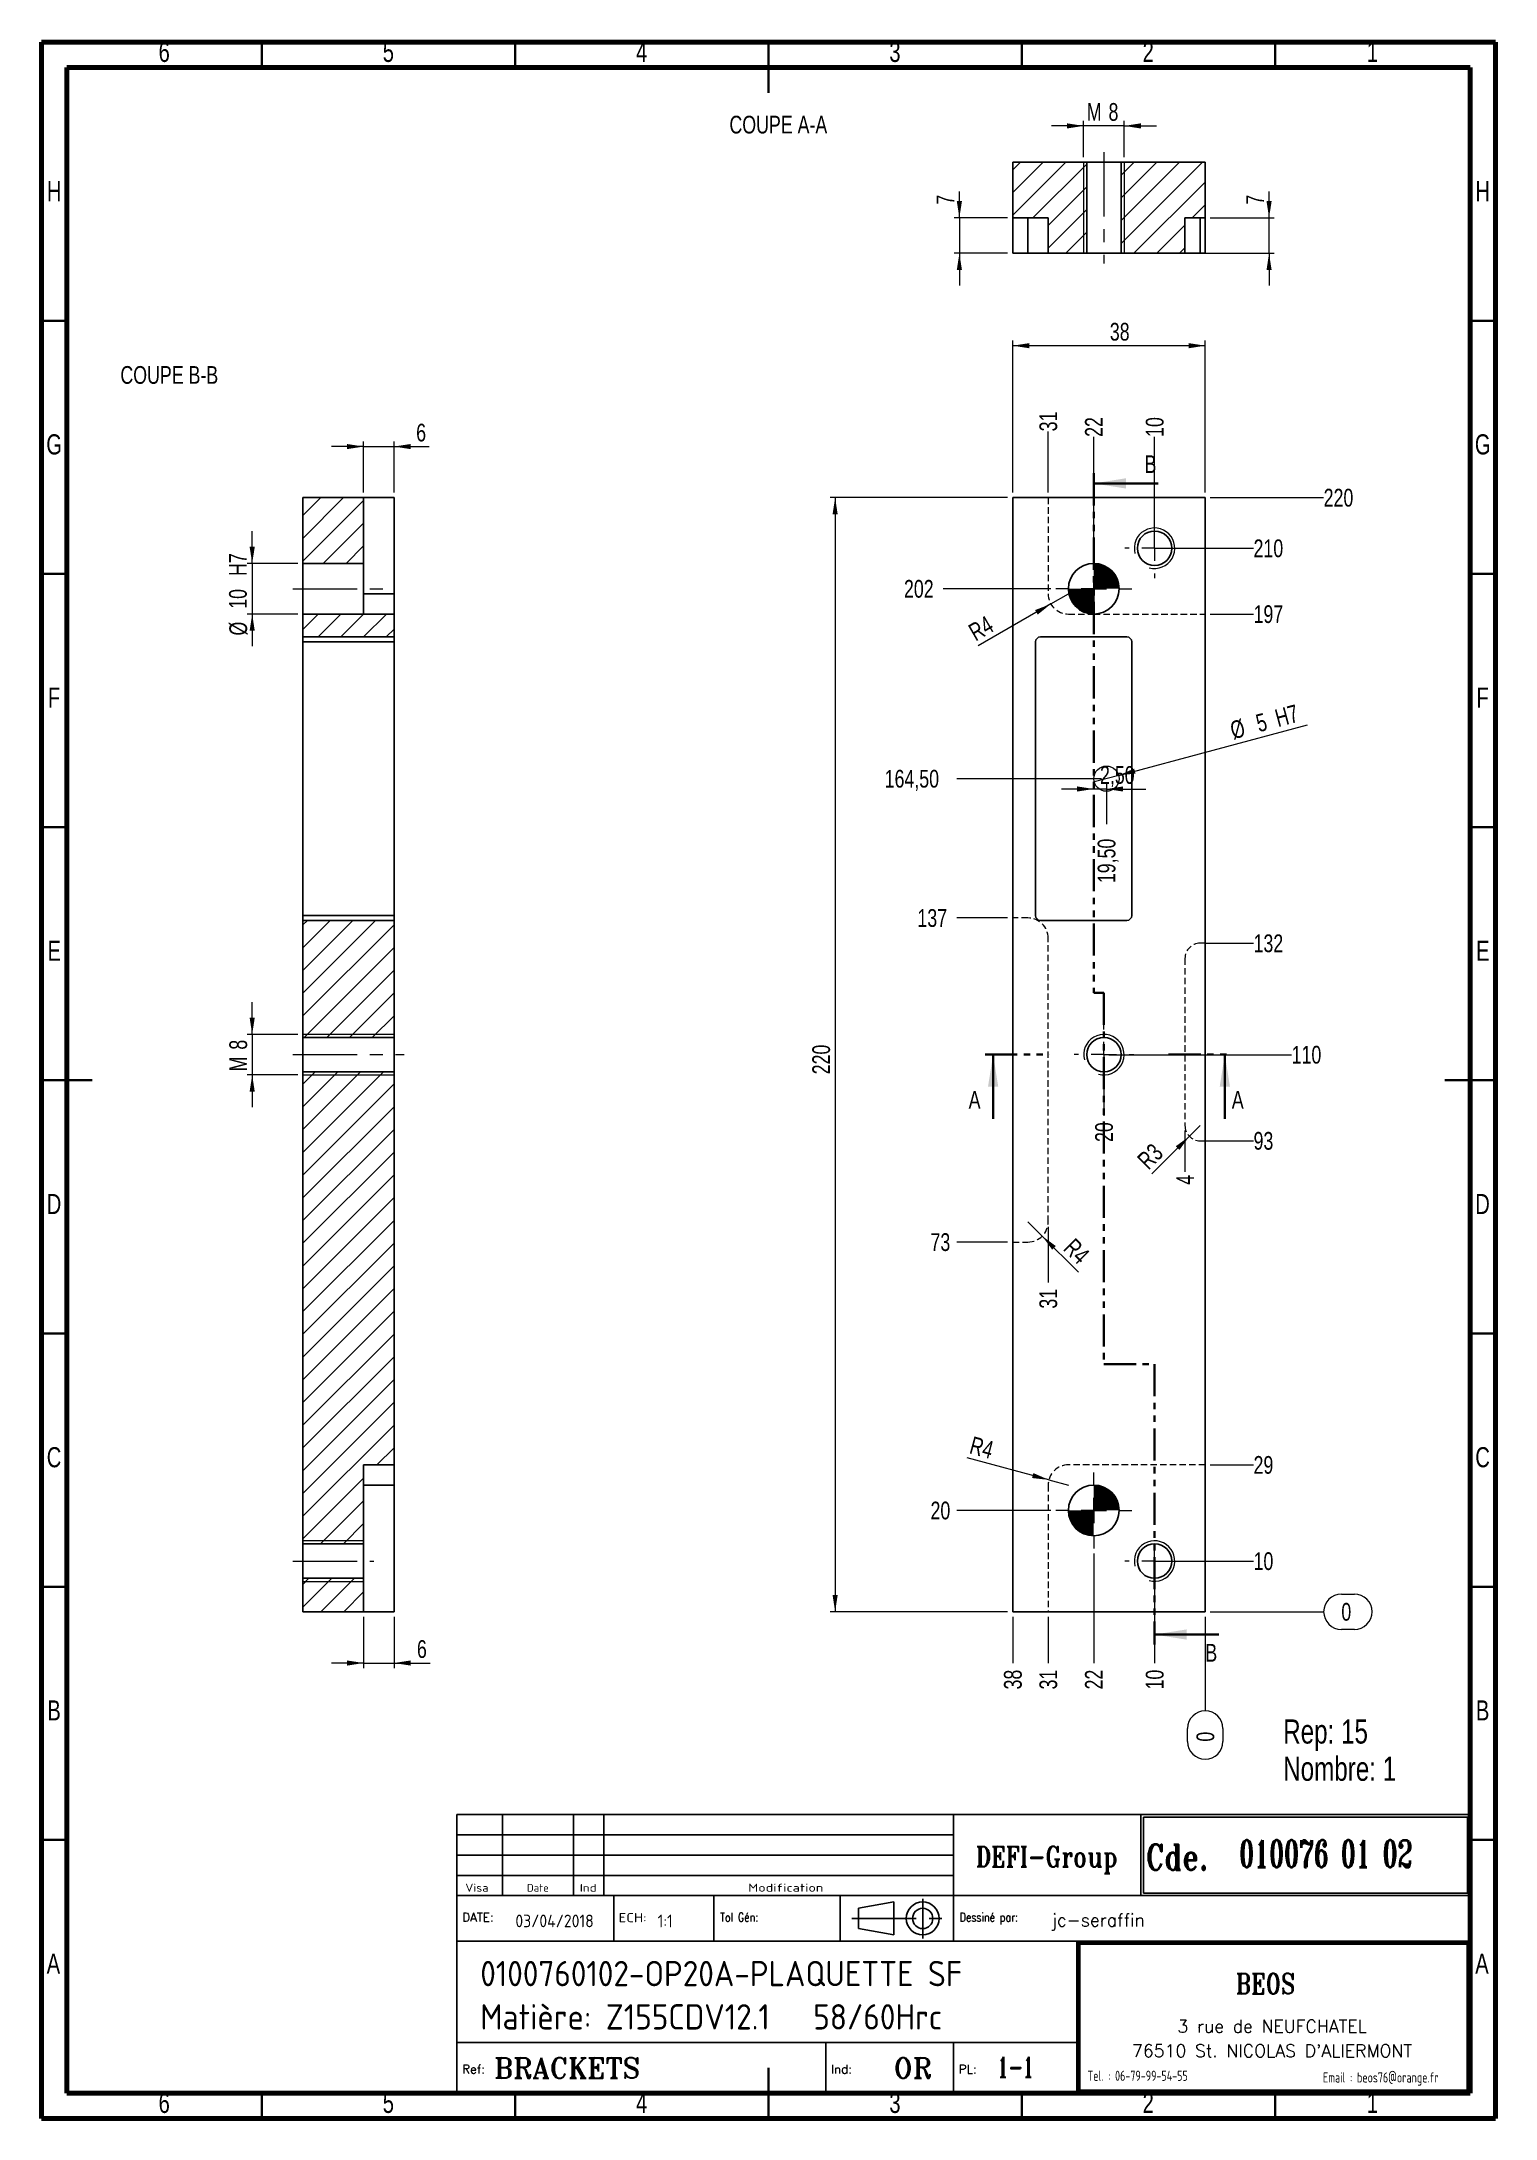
# Model space of a CAD drawing. Header units: millimetres. Extents: x 5 to 292, y 5 to 415.
import ezdxf

# ---------------------------------------------------------------- set-up
doc = ezdxf.new("R2010")
doc.units = ezdxf.units.MM
for name, pattern in [('CENTERX2', [20.32, 12.7, -2.54, 2.54, -2.54]), ('HIDDEN', [1.905, 1.27, -0.635]), ('PHANTOM', [12.7, 6.35, -1.27, 1.27, -1.27, 1.27, -1.27])]:
    doc.linetypes.add(name, pattern=pattern)
doc.layers.add('DIMENSIONS', color=176, linetype='Continuous')
doc.styles.add('SLDTEXTSTYLE0', font='TXT', dxfattribs={"width": 0.75})
doc.styles.add('SLDTEXTSTYLE1', font='ISOCP')
doc.styles.add('SLDTEXTSTYLE10', font='ISOCP', dxfattribs={"width": 1.147311})
doc.styles.add('SLDTEXTSTYLE11', font='ISOCP', dxfattribs={"width": 1.385904})
doc.styles.add('SLDTEXTSTYLE12', font='ISOCP', dxfattribs={"width": 1.246461})
doc.styles.add('SLDTEXTSTYLE13', font='ROMAND')
doc.styles.add('SLDTEXTSTYLE2', font='ROMANT', dxfattribs={"width": 0.8})
doc.styles.add('SLDTEXTSTYLE3', font='ISOCP', dxfattribs={"width": 0.8})
doc.styles.add('SLDTEXTSTYLE4', font='ROMANS', dxfattribs={"width": 0.8})
doc.styles.add('SLDTEXTSTYLE5', font='ROMANT')
doc.styles.add('SLDTEXTSTYLE6', font='ROMANS')
doc.styles.add('SLDTEXTSTYLE7', font='ROMANT', dxfattribs={"width": 0.65})
doc.styles.add('SLDTEXTSTYLE8', font='ISOCP', dxfattribs={"width": 1.446157})
doc.styles.add('SLDTEXTSTYLE9', font='ISOCP', dxfattribs={"width": 1.294402})
doc.dimstyles.new('SLDDIMSTYLE0', dxfattribs={"dimtxt": 3.5, "dimasz": 3.302, "dimexe": 0, "dimexo": 0.0625, "dimgap": 0.875, "dimtad": 0, "dimtih": 1, "dimtoh": 1, "dimdec": 0, "dimrnd": 1e-09, "dimdsep": 46, "dimtxsty": 'SLDTEXTSTYLE0', "dimblk1": 'NONE', "dimblk2": 'NONE', "dimsah": 1, "dimcen": 0.09, "dimadec": 0, "dimazin": 2, "dimtfac": 1, "dimtdec": 0, "dimtofl": 0, "dimtmove": 0, "dimatfit": 3, "dimldrblk": 'NONE', "dimfxl": 1, "dimfrac": 2, "dimtolj": 1, "dimtzin": 12, "dimarcsym": 0})
doc.dimstyles.new('SLDDIMSTYLE1', dxfattribs={"dimtxt": 3.5, "dimasz": 3.302, "dimexe": 0, "dimexo": 0.0625, "dimgap": 0.875, "dimtad": 0, "dimtih": 1, "dimtoh": 1, "dimrnd": 1e-09, "dimzin": 12, "dimdsep": 46, "dimtxsty": 'SLDTEXTSTYLE0', "dimblk1": 'NONE', "dimblk2": 'NONE', "dimsah": 1, "dimcen": 0.09, "dimadec": 0, "dimazin": 3, "dimtfac": 1, "dimtofl": 0, "dimtmove": 0, "dimatfit": 3, "dimldrblk": 'NONE', "dimfxl": 1, "dimfrac": 2, "dimtolj": 1, "dimtzin": 12, "dimarcsym": 0})
doc.dimstyles.new('SLDDIMSTYLE2', dxfattribs={"dimtxt": 3.5, "dimasz": 3.302, "dimexe": 0, "dimexo": 0.0625, "dimgap": 0.875, "dimtad": 1, "dimrnd": 1e-09, "dimzin": 12, "dimdsep": 46, "dimtxsty": 'SLDTEXTSTYLE0', "dimsah": 1, "dimcen": 0.09, "dimadec": 0, "dimazin": 3, "dimtfac": 1, "dimtmove": 0, "dimatfit": 0, "dimfxl": 1, "dimfrac": 2, "dimtolj": 1, "dimtzin": 12, "dimarcsym": 0})
doc.dimstyles.new('SLDDIMSTYLE3', dxfattribs={"dimtxt": 3.5, "dimasz": 3.302, "dimexe": 0, "dimexo": 0.0625, "dimgap": 0.875, "dimtad": 1, "dimrnd": 1e-09, "dimzin": 12, "dimdsep": 46, "dimtxsty": 'SLDTEXTSTYLE0', "dimblk1": 'NONE', "dimsah": 1, "dimcen": 0, "dimadec": 0, "dimazin": 3, "dimtfac": 1, "dimtmove": 0, "dimatfit": 3, "dimldrblk": 'NONE', "dimfxl": 1, "dimfrac": 2, "dimtolj": 1, "dimtzin": 12, "dimarcsym": 0})
doc.dimstyles.new('SLDDIMSTYLE4', dxfattribs={"dimtxt": 3.5, "dimasz": 3.302, "dimexe": 0, "dimexo": 0.0625, "dimgap": 0.875, "dimtad": 1, "dimrnd": 1e-09, "dimzin": 12, "dimdsep": 46, "dimtxsty": 'SLDTEXTSTYLE0', "dimsah": 1, "dimcen": 0.09, "dimadec": 0, "dimazin": 3, "dimtfac": 1, "dimtofl": 0, "dimtmove": 0, "dimatfit": 3, "dimfxl": 1, "dimfrac": 2, "dimtolj": 1, "dimtzin": 12, "dimarcsym": 0})
doc.dimstyles.new('SLDDIMSTYLE5', dxfattribs={"dimtxt": 3.5, "dimasz": 3.302, "dimexe": 0, "dimexo": 0.0625, "dimgap": 0.875, "dimtad": 1, "dimrnd": 1e-09, "dimzin": 12, "dimdsep": 46, "dimtxsty": 'SLDTEXTSTYLE0', "dimsah": 1, "dimcen": 0, "dimadec": 0, "dimazin": 3, "dimtfac": 1, "dimtofl": 0, "dimtmove": 0, "dimatfit": 3, "dimfxl": 1, "dimfrac": 2, "dimtolj": 1, "dimtzin": 12, "dimarcsym": 0})

msp = doc.modelspace()

# ---------------------------------------------------------------- texts
at = {"color": 7, "linetype": 'Continuous', "lineweight": 0, "attachment_point": 2, "style": 'SLDTEXTSTYLE0'}
for s, insert, char_height in [('6', (29.21, 415.06), 3.969), ('5', (73.46, 415.06), 3.969), ('4', (123.46, 415.06), 3.969), ('3', (173.46, 415.06), 3.969), ('2', (223.46, 415.06), 3.969), ('1', (267.71, 415.06), 3.969), ('COUPE A-A', (150.445, 400.463), 3.5), ('H', (7.49, 387.56), 3.969), ('H', (289.49, 387.56), 3.969), ('COUPE B-B', (30.216, 351.032), 3.5), ('G', (7.487, 337.56), 3.969), ('G', (289.487, 337.56), 3.969), ('F', (7.458, 287.56), 3.969), ('F', (289.458, 287.56), 3.969), ('E', (7.508, 237.56), 3.969), ('E', (289.508, 237.56), 3.969), ('D', (7.453, 187.56), 3.969), ('D', (289.453, 187.56), 3.969), ('C', (7.459, 137.56), 3.969), ('C', (289.459, 137.56), 3.969), ('B', (7.471, 87.56), 3.969), ('B', (289.471, 87.56), 3.969), ('A', (7.34, 37.56), 3.969), ('A', (289.34, 37.56), 3.969), ('6', (29.21, 10.06), 3.969), ('5', (73.46, 10.06), 3.969), ('4', (123.46, 10.06), 3.969), ('3', (173.46, 10.06), 3.969), ('2', (223.46, 10.06), 3.969), ('1', (267.71, 10.06), 3.969)]:
    msp.add_mtext(s, dxfattribs=dict(at, insert=insert, char_height=char_height))
at = {"color": 7, "linetype": 'Continuous', "char_height": 3.5, "attachment_point": 1, "style": 'SLDTEXTSTYLE0'}
for s, insert in [('B', (222.733, 333.419)), ('A', (188.014, 207.915)), ('A', (239.959, 207.915)), ('B', (234.733, 98.709))]:
    msp.add_mtext(s, dxfattribs=dict(at, insert=insert))
at = {"layer": 'DIMENSIONS'}
for s, insert, char_height, attachment_point, style in [('DEFI-Group', (203.42, 58.701), 4, 2, 'SLDTEXTSTYLE2'), ('Cde.', (223, 59.126), 5, 1, 'SLDTEXTSTYLE2'), ('010076 01 02', (241.433, 59.94), 5.29167, 1, 'SLDTEXTSTYLE7'), ('Visa', (88.655, 51.348), 1.5671, 1, 'SLDTEXTSTYLE12'), ('Date', (100.824, 51.283), 1.4924, 1, 'SLDTEXTSTYLE10'), ('Ind', (111.254, 51.283), 1.4924, 1, 'SLDTEXTSTYLE11'), ('Modification', (144.489, 51.348), 1.56705, 1, 'SLDTEXTSTYLE8'), ('DATE:', (88.034, 45.598), 1.7277, 1, 'SLDTEXTSTYLE6'), ('03/04/2018', (98.533, 45.253), 2.5, 1, 'SLDTEXTSTYLE1'), ('ECH:', (118.911, 45.56), 1.8141, 1, 'SLDTEXTSTYLE9'), ('1:1', (126.62, 45.24), 2.5, 1, 'SLDTEXTSTYLE1'), ('Tol Gén:', (138.952, 45.598), 1.7277, 1, 'SLDTEXTSTYLE4'), ('Dessiné par:', (186.221, 45.598), 1.72768, 1, 'SLDTEXTSTYLE4'), ('jc-seraffin', (204.355, 45.42), 2.5, 1, 'SLDTEXTSTYLE5'), ('0100760102-OP20A-PLAQUETTE SF', (91.603, 36.107), 5, 1, 'SLDTEXTSTYLE1'), ('BEOS', (246.571, 33.595), 4, 2, 'SLDTEXTSTYLE2'), ('Matière: Z155CDV12.1   58/60Hrc', (91.603, 27.564), 5, 1, 'SLDTEXTSTYLE1'), ('3 rue de NEUFCHATEL', (247.909, 24.448), 2.5, 2, 'SLDTEXTSTYLE13'), ('BRACKETS', (94.337, 16.951), 4, 1, 'SLDTEXTSTYLE5'), ('OR', (173.194, 16.951), 4, 1, 'SLDTEXTSTYLE5'), ('1-1', (193.651, 17.173), 4, 1, 'SLDTEXTSTYLE7'), ("76510 St. NICOLAS D'ALIERMONT", (247.903, 19.623), 2.5, 2, 'SLDTEXTSTYLE13'), ('Ref:', (88.034, 15.598), 1.7277, 1, 'SLDTEXTSTYLE6'), ('Ind:', (160.826, 15.598), 1.7277, 1, 'SLDTEXTSTYLE6'), ('PL:', (186.034, 15.598), 1.7277, 1, 'SLDTEXTSTYLE6'), ('Tel. : 06-79-99-54-55', (221.36, 14.429), 2, 2, 'SLDTEXTSTYLE3'), ('Email : beos76@orange.fr', (269.372, 14.097), 2, 2, 'SLDTEXTSTYLE3')]:
    msp.add_mtext(s, dxfattribs=dict(at, insert=insert, char_height=char_height, attachment_point=attachment_point, style=style))

# ---------------------------------------------------------------- blocks, each defined once
blk = doc.blocks.new('SW_NOTE_0')
at = {"color": 0, "linetype": 'Continuous', "lineweight": 0, "char_height": 4.763, "attachment_point": 1, "style": 'SLDTEXTSTYLE0'}
for s, insert in [('Rep: 15', (0, 6.14)), ('Nombre: 1', (0, -1.21))]:
    blk.add_mtext(s, dxfattribs=dict(at, insert=insert))
blk = doc.blocks.new('_D')
at = {"color": 7, "linetype": 'Continuous', "lineweight": 18}
for p, q in [((261.58, 108.55), (264.16, 108.55)), ((235.71, 105.06), (258.09, 105.06)), ((264.16, 101.57), (261.58, 101.57))]:
    blk.add_line(p, q, dxfattribs=at)
for centre, start, end in [((261.58, 105.06), 90, 270), ((264.16, 105.06), 270, 90)]:
    blk.add_arc(centre, 3.49, start, end, dxfattribs=at)
at = {"color": 7, "linetype": 'Continuous', "lineweight": 18, "insert": (261.58, 106.8), "char_height": 3.5, "attachment_point": 1, "style": 'SLDTEXTSTYLE0'}
blk.add_mtext('0', dxfattribs=at)
blk = doc.blocks.new('_None')
blk = doc.blocks.new('_D_1')
at = {"color": 7, "linetype": 'Continuous', "lineweight": 18}
blk.add_line((225.71, 115.06), (244.25, 115.06), dxfattribs=at)
at = {"color": 7, "linetype": 'Continuous', "lineweight": 18, "insert": (244.25, 116.8), "char_height": 3.5, "attachment_point": 1, "style": 'SLDTEXTSTYLE0'}
blk.add_mtext('10', dxfattribs=at)
blk = doc.blocks.new('_D_2')
at = {"color": 7, "linetype": 'Continuous', "lineweight": 18}
blk.add_line((204.21, 125.06), (185.65, 125.06), dxfattribs=at)
at = {"color": 7, "linetype": 'Continuous', "lineweight": 18, "insert": (180.48, 126.8), "char_height": 3.5, "attachment_point": 1, "style": 'SLDTEXTSTYLE0'}
blk.add_mtext('20', dxfattribs=at)
blk = doc.blocks.new('_D_3')
at = {"color": 7, "linetype": 'Continuous', "lineweight": 18}
blk.add_line((235.71, 134.06), (244.25, 134.06), dxfattribs=at)
at = {"color": 7, "linetype": 'Continuous', "lineweight": 18, "insert": (244.25, 135.8), "char_height": 3.5, "attachment_point": 1, "style": 'SLDTEXTSTYLE0'}
blk.add_mtext('29', dxfattribs=at)
blk = doc.blocks.new('_D_4')
at = {"color": 7, "linetype": 'Continuous', "lineweight": 18}
blk.add_line((195.71, 178.06), (185.65, 178.06), dxfattribs=at)
at = {"color": 7, "linetype": 'Continuous', "lineweight": 18, "insert": (180.48, 179.8), "char_height": 3.5, "attachment_point": 1, "style": 'SLDTEXTSTYLE0'}
blk.add_mtext('73', dxfattribs=at)
blk = doc.blocks.new('_D_5')
at = {"color": 7, "linetype": 'Continuous', "lineweight": 18}
blk.add_line((234.71, 198.06), (244.25, 198.06), dxfattribs=at)
at = {"color": 7, "linetype": 'Continuous', "lineweight": 18, "insert": (244.25, 199.8), "char_height": 3.5, "attachment_point": 1, "style": 'SLDTEXTSTYLE0'}
blk.add_mtext('93', dxfattribs=at)
blk = doc.blocks.new('_D_6')
at = {"color": 7, "linetype": 'Continuous', "lineweight": 18}
blk.add_line((215.71, 215.06), (251.77, 215.06), dxfattribs=at)
at = {"color": 7, "linetype": 'Continuous', "lineweight": 18, "insert": (251.77, 216.8), "char_height": 3.5, "attachment_point": 1, "style": 'SLDTEXTSTYLE0'}
blk.add_mtext('110', dxfattribs=at)
blk = doc.blocks.new('_D_7')
at = {"color": 7, "linetype": 'Continuous', "lineweight": 18}
blk.add_line((234.71, 237.06), (244.25, 237.06), dxfattribs=at)
at = {"color": 7, "linetype": 'Continuous', "lineweight": 18, "insert": (244.25, 238.8), "char_height": 3.5, "attachment_point": 1, "style": 'SLDTEXTSTYLE0'}
blk.add_mtext('132', dxfattribs=at)
blk = doc.blocks.new('_D_8')
at = {"color": 7, "linetype": 'Continuous', "lineweight": 18}
blk.add_line((195.71, 242.06), (185.65, 242.06), dxfattribs=at)
at = {"color": 7, "linetype": 'Continuous', "lineweight": 18, "insert": (177.9, 243.8), "char_height": 3.5, "attachment_point": 1, "style": 'SLDTEXTSTYLE0'}
blk.add_mtext('137', dxfattribs=at)
blk = doc.blocks.new('_D_9')
at = {"color": 7, "linetype": 'Continuous', "lineweight": 18}
blk.add_line((214.21, 269.56), (185.65, 269.56), dxfattribs=at)
at = {"color": 7, "linetype": 'Continuous', "lineweight": 18, "insert": (171.43, 271.3), "char_height": 3.5, "attachment_point": 1, "style": 'SLDTEXTSTYLE0'}
blk.add_mtext('164,50', dxfattribs=at)
blk = doc.blocks.new('_D_10')
at = {"color": 7, "linetype": 'Continuous', "lineweight": 18}
blk.add_line((235.71, 302.06), (244.25, 302.06), dxfattribs=at)
at = {"color": 7, "linetype": 'Continuous', "lineweight": 18, "insert": (244.25, 303.8), "char_height": 3.5, "attachment_point": 1, "style": 'SLDTEXTSTYLE0'}
blk.add_mtext('197', dxfattribs=at)
blk = doc.blocks.new('_D_11')
at = {"color": 7, "linetype": 'Continuous', "lineweight": 18}
blk.add_line((204.21, 307.06), (183, 307.06), dxfattribs=at)
at = {"color": 7, "linetype": 'Continuous', "lineweight": 18, "insert": (175.24, 308.8), "char_height": 3.5, "attachment_point": 1, "style": 'SLDTEXTSTYLE0'}
blk.add_mtext('202', dxfattribs=at)
blk = doc.blocks.new('_D_12')
at = {"color": 7, "linetype": 'Continuous', "lineweight": 18}
blk.add_line((225.71, 315.06), (244.25, 315.06), dxfattribs=at)
at = {"color": 7, "linetype": 'Continuous', "lineweight": 18, "insert": (244.25, 316.8), "char_height": 3.5, "attachment_point": 1, "style": 'SLDTEXTSTYLE0'}
blk.add_mtext('210', dxfattribs=at)
blk = doc.blocks.new('_D_13')
at = {"color": 7, "linetype": 'Continuous', "lineweight": 18}
blk.add_line((235.71, 325.06), (258.09, 325.06), dxfattribs=at)
at = {"color": 7, "linetype": 'Continuous', "lineweight": 18, "insert": (258.09, 326.8), "char_height": 3.5, "attachment_point": 1, "style": 'SLDTEXTSTYLE0'}
blk.add_mtext('220', dxfattribs=at)
blk = doc.blocks.new('_D_14')
at = {"color": 7, "linetype": 'Continuous', "lineweight": 18}
for p, q in [((212.71, 267.52), (206.36, 267.52)), ((215.21, 267.52), (212.71, 267.52)), ((215.21, 268.56), (215.21, 266.52)), ((215.21, 267.52), (222.99, 267.52))]:
    blk.add_line(p, q, dxfattribs=at)
for points in [[(212.71, 267.52), (209.41, 268.03), (209.41, 267.02)], [(215.21, 267.52), (218.51, 267.02), (218.51, 268.03)]]:
    blk.add_solid(points, dxfattribs=at)
at = {"color": 7, "linetype": 'Continuous', "lineweight": 18, "insert": (213.94, 272.04), "char_height": 3.5, "attachment_point": 1, "style": 'SLDTEXTSTYLE0'}
blk.add_mtext('2,50', dxfattribs=at)
blk = doc.blocks.new('_D_15')
at = {"color": 7, "linetype": 'Continuous', "lineweight": 18}
for q in [(254.92, 280.2), (212.8, 268.91)]:
    blk.add_line((217.63, 270.21), q, dxfattribs=at)
blk.add_solid([(217.63, 270.21), (220.95, 270.57), (220.68, 271.55)], dxfattribs=at)
at = {"color": 7, "linetype": 'Continuous', "lineweight": 18, "char_height": 3.5, "attachment_point": 1, "rotation": 15, "style": 'SLDTEXTSTYLE0'}
for s, insert in [('H7', (248.18, 283.11)), ('%%c', (239.33, 280.69)), ('5', (244.41, 282.1))]:
    blk.add_mtext(s, dxfattribs=dict(at, insert=insert))
blk = doc.blocks.new('_D_16')
at = {"color": 7, "linetype": 'Continuous', "lineweight": 18}
for p, q in [((234.71, 104.06), (234.71, 85.49)), ((231.22, 79.41), (231.22, 82)), ((238.2, 82), (238.2, 79.41))]:
    blk.add_line(p, q, dxfattribs=at)
for centre, start, end in [((234.71, 82), 0, 180), ((234.71, 79.41), 180, 0)]:
    blk.add_arc(centre, 3.49, start, end, dxfattribs=at)
at = {"color": 7, "linetype": 'Continuous', "lineweight": 18, "insert": (232.98, 79.41), "char_height": 3.5, "attachment_point": 1, "rotation": 90, "style": 'SLDTEXTSTYLE0'}
blk.add_mtext('0', dxfattribs=at)
blk = doc.blocks.new('_D_17')
at = {"color": 7, "linetype": 'Continuous', "lineweight": 18}
blk.add_line((230.71, 200.06), (230.71, 191.95), dxfattribs=at)
at = {"color": 7, "linetype": 'Continuous', "lineweight": 18, "insert": (228.98, 189.36), "char_height": 3.5, "attachment_point": 1, "rotation": 90, "style": 'SLDTEXTSTYLE0'}
blk.add_mtext('4', dxfattribs=at)
blk = doc.blocks.new('_D_18')
at = {"color": 7, "linetype": 'Continuous', "lineweight": 18}
blk.add_line((224.71, 316.06), (224.71, 337.05), dxfattribs=at)
at = {"color": 7, "linetype": 'Continuous', "lineweight": 18, "insert": (222.98, 337.05), "char_height": 3.5, "attachment_point": 1, "rotation": 90, "style": 'SLDTEXTSTYLE0'}
blk.add_mtext('10', dxfattribs=at)
blk = doc.blocks.new('_D_19')
at = {"color": 7, "linetype": 'Continuous', "lineweight": 18}
blk.add_line((224.71, 114.06), (224.71, 94.88), dxfattribs=at)
at = {"color": 7, "linetype": 'Continuous', "lineweight": 18, "insert": (222.98, 89.71), "char_height": 3.5, "attachment_point": 1, "rotation": 90, "style": 'SLDTEXTSTYLE0'}
blk.add_mtext('10', dxfattribs=at)
blk = doc.blocks.new('_D_20')
at = {"color": 7, "linetype": 'Continuous', "lineweight": 18}
blk.add_line((215.21, 268.56), (215.21, 260.57), dxfattribs=at)
at = {"color": 7, "linetype": 'Continuous', "lineweight": 18, "insert": (213.48, 248.93), "char_height": 3.5, "attachment_point": 1, "rotation": 90, "style": 'SLDTEXTSTYLE0'}
blk.add_mtext('19,50', dxfattribs=at)
blk = doc.blocks.new('_D_21')
at = {"color": 7, "linetype": 'Continuous', "lineweight": 18}
blk.add_line((214.71, 214.06), (214.71, 202.99), dxfattribs=at)
at = {"color": 7, "linetype": 'Continuous', "lineweight": 18, "insert": (212.98, 197.82), "char_height": 3.5, "attachment_point": 1, "rotation": 90, "style": 'SLDTEXTSTYLE0'}
blk.add_mtext('20', dxfattribs=at)
blk = doc.blocks.new('_D_22')
at = {"color": 7, "linetype": 'Continuous', "lineweight": 18}
blk.add_line((212.71, 116.56), (212.71, 94.88), dxfattribs=at)
at = {"color": 7, "linetype": 'Continuous', "lineweight": 18, "insert": (210.98, 89.71), "char_height": 3.5, "attachment_point": 1, "rotation": 90, "style": 'SLDTEXTSTYLE0'}
blk.add_mtext('22', dxfattribs=at)
blk = doc.blocks.new('_D_23')
at = {"color": 7, "linetype": 'Continuous', "lineweight": 18}
blk.add_line((212.71, 315.56), (212.71, 337.05), dxfattribs=at)
at = {"color": 7, "linetype": 'Continuous', "lineweight": 18, "insert": (210.98, 337.05), "char_height": 3.5, "attachment_point": 1, "rotation": 90, "style": 'SLDTEXTSTYLE0'}
blk.add_mtext('22', dxfattribs=at)
blk = doc.blocks.new('_D_24')
at = {"color": 7, "linetype": 'Continuous', "lineweight": 18}
blk.add_line((203.71, 104.06), (203.71, 94.88), dxfattribs=at)
at = {"color": 7, "linetype": 'Continuous', "lineweight": 18, "insert": (201.98, 89.71), "char_height": 3.5, "attachment_point": 1, "rotation": 90, "style": 'SLDTEXTSTYLE0'}
blk.add_mtext('31', dxfattribs=at)
blk = doc.blocks.new('_D_25')
at = {"color": 7, "linetype": 'Continuous', "lineweight": 18}
blk.add_line((203.71, 181.06), (203.71, 170.08), dxfattribs=at)
at = {"color": 7, "linetype": 'Continuous', "lineweight": 18, "insert": (201.98, 164.91), "char_height": 3.5, "attachment_point": 1, "rotation": 90, "style": 'SLDTEXTSTYLE0'}
blk.add_mtext('31', dxfattribs=at)
blk = doc.blocks.new('_D_26')
at = {"color": 7, "linetype": 'Continuous', "lineweight": 18}
blk.add_line((203.71, 326.06), (203.71, 338.14), dxfattribs=at)
at = {"color": 7, "linetype": 'Continuous', "lineweight": 18, "insert": (201.98, 338.14), "char_height": 3.5, "attachment_point": 1, "rotation": 90, "style": 'SLDTEXTSTYLE0'}
blk.add_mtext('31', dxfattribs=at)
blk = doc.blocks.new('_D_27')
at = {"color": 7, "linetype": 'Continuous', "lineweight": 18}
blk.add_line((196.71, 104.06), (196.71, 94.88), dxfattribs=at)
at = {"color": 7, "linetype": 'Continuous', "lineweight": 18, "insert": (194.98, 89.71), "char_height": 3.5, "attachment_point": 1, "rotation": 90, "style": 'SLDTEXTSTYLE0'}
blk.add_mtext('38', dxfattribs=at)
blk = doc.blocks.new('_D_28')
at = {"color": 7, "linetype": 'Continuous', "lineweight": 18}
for p, q in [((196.71, 326.06), (196.71, 356.06)), ((234.71, 355.06), (196.71, 355.06)), ((234.71, 326.06), (234.71, 356.06))]:
    blk.add_line(p, q, dxfattribs=at)
for points in [[(196.71, 355.06), (200.01, 354.55), (200.01, 355.57)], [(234.71, 355.06), (231.41, 355.57), (231.41, 354.55)]]:
    blk.add_solid(points, dxfattribs=at)
at = {"color": 7, "linetype": 'Continuous', "lineweight": 18, "insert": (215.88, 359.57), "char_height": 3.5, "attachment_point": 1, "style": 'SLDTEXTSTYLE0'}
blk.add_mtext('38', dxfattribs=at)
blk = doc.blocks.new('_D_29')
at = {"color": 7, "linetype": 'Continuous', "lineweight": 18}
for p, q in [((195.71, 325.06), (160.65, 325.06)), ((161.65, 325.06), (161.65, 105.06)), ((195.71, 105.06), (160.65, 105.06))]:
    blk.add_line(p, q, dxfattribs=at)
for points in [[(161.65, 325.06), (161.15, 321.76), (162.16, 321.76)], [(161.65, 105.06), (162.16, 108.36), (161.15, 108.36)]]:
    blk.add_solid(points, dxfattribs=at)
at = {"color": 7, "linetype": 'Continuous', "lineweight": 18, "insert": (157.14, 211.18), "char_height": 3.5, "attachment_point": 1, "rotation": 90, "style": 'SLDTEXTSTYLE0'}
blk.add_mtext('220', dxfattribs=at)
blk = doc.blocks.new('_D_30')
at = {"color": 7, "linetype": 'Continuous', "lineweight": 18}
for q in [(199.71, 182.06), (209.67, 172.1)]:
    blk.add_line((202.54, 179.23), q, dxfattribs=at)
blk.add_solid([(202.54, 179.23), (204.51, 176.54), (205.23, 177.26)], dxfattribs=at)
at = {"color": 7, "linetype": 'Continuous', "lineweight": 18, "insert": (208.98, 179.07), "char_height": 3.5, "attachment_point": 1, "rotation": 315, "style": 'SLDTEXTSTYLE0'}
blk.add_mtext('R4', dxfattribs=at)
blk = doc.blocks.new('_D_31')
at = {"color": 7, "linetype": 'Continuous', "lineweight": 18}
for q in [(233.71, 201.06), (224.14, 191.5)]:
    blk.add_line((231.59, 198.94), q, dxfattribs=at)
blk.add_solid([(231.59, 198.94), (228.89, 196.97), (229.61, 196.25)], dxfattribs=at)
at = {"color": 7, "linetype": 'Continuous', "lineweight": 18, "insert": (221.01, 194.63), "char_height": 3.5, "attachment_point": 1, "rotation": 45, "style": 'SLDTEXTSTYLE0'}
blk.add_mtext('R3', dxfattribs=at)
blk = doc.blocks.new('_D_32')
at = {"color": 7, "linetype": 'Continuous', "lineweight": 18}
for q in [(189.87, 295.76), (207.71, 306.06)]:
    blk.add_line((204.25, 304.06), q, dxfattribs=at)
blk.add_solid([(204.25, 304.06), (201.13, 302.85), (201.64, 301.97)], dxfattribs=at)
at = {"color": 7, "linetype": 'Continuous', "lineweight": 18, "insert": (187.63, 299.64), "char_height": 3.5, "attachment_point": 1, "rotation": 30, "style": 'SLDTEXTSTYLE0'}
blk.add_mtext('R4', dxfattribs=at)
blk = doc.blocks.new('_D_33')
at = {"color": 7, "linetype": 'Continuous', "lineweight": 18}
for q in [(187.71, 135.42), (207.71, 130.06)]:
    blk.add_line((203.85, 131.1), q, dxfattribs=at)
blk.add_solid([(203.85, 131.1), (200.79, 132.44), (200.53, 131.46)], dxfattribs=at)
at = {"color": 7, "linetype": 'Continuous', "lineweight": 18, "insert": (188.87, 139.75), "char_height": 3.5, "attachment_point": 1, "rotation": 345, "style": 'SLDTEXTSTYLE0'}
blk.add_mtext('R4', dxfattribs=at)
blk = doc.blocks.new('SW_CENTERMARKSYMBOL_0')
at = {"color": 0, "linetype": 'Continuous', "lineweight": 0}
for p, q in [((0, 5), (0, 5.9)), ((-5, 0), (-5.9, 0)), ((0, 0), (-2.5, 0)), ((0, 0), (0, 2.5)), ((0, 0), (0, -2.5)), ((0, 0), (2.5, 0)), ((5, 0), (5.9, 0)), ((0, -5), (0, -5.9))]:
    blk.add_line(p, q, dxfattribs=at)
blk = doc.blocks.new('SW_CENTERMARKSYMBOL_1')
at = {"color": 0, "linetype": 'Continuous', "lineweight": 0}
for p, q in [((0, 5), (0, 5.9)), ((-5, 0), (-5.9, 0)), ((0, 0), (-2.5, 0)), ((0, 0), (0, 2.5)), ((0, 0), (0, -2.5)), ((0, 0), (2.5, 0)), ((5, 0), (5.9, 0)), ((0, -5), (0, -5.9))]:
    blk.add_line(p, q, dxfattribs=at)
blk = doc.blocks.new('SW_CENTERMARKSYMBOL_2')
at = {"color": 0, "linetype": 'Continuous', "lineweight": 0}
for p, q in [((0, 5), (0, 5.9)), ((-5, 0), (-5.9, 0)), ((0, 0), (-2.5, 0)), ((0, 0), (0, 2.5)), ((0, 0), (0, -2.5)), ((0, 0), (2.5, 0)), ((5, 0), (5.9, 0)), ((0, -5), (0, -5.9))]:
    blk.add_line(p, q, dxfattribs=at)
blk = doc.blocks.new('SW_CENTERMARKSYMBOL_3')
at = {"color": 0, "linetype": 'Continuous', "lineweight": 0}
for p, q in [((0, 5), (0, 7.5)), ((-5, 0), (-7.5, 0)), ((0, 0), (-2.5, 0)), ((0, 0), (0, 2.5)), ((0, 0), (0, -2.5)), ((0, 0), (2.5, 0)), ((5, 0), (7.5, 0)), ((0, -5), (0, -7.5))]:
    blk.add_line(p, q, dxfattribs=at)
blk = doc.blocks.new('SW_CENTERMARKSYMBOL_4')
at = {"color": 0, "linetype": 'Continuous', "lineweight": 0}
for p, q in [((0, 5), (0, 7.5)), ((-5, 0), (-7.5, 0)), ((0, 0), (-2.5, 0)), ((0, 0), (0, 2.5)), ((0, 0), (0, -2.5)), ((0, 0), (2.5, 0)), ((5, 0), (7.5, 0)), ((0, -5), (0, -7.5))]:
    blk.add_line(p, q, dxfattribs=at)
blk = doc.blocks.new('SW_DOWELSYMBOL_0')
at = {"linetype": 'Continuous', "lineweight": 0}
h = blk.add_hatch(color=0, dxfattribs=at)
edge = h.paths.add_edge_path(flags=0)
edge.add_arc((0, 0), 5, 0, 90)
edge.add_line((0, 5), (0, 0))
edge.add_line((0, 0), (5, 0))
h = blk.add_hatch(color=0, dxfattribs=at)
edge = h.paths.add_edge_path(flags=0)
edge.add_arc((0, 0), 5, 180, 270)
edge.add_line((0, -5), (0, 0))
edge.add_line((0, 0), (-5, 0))
at = {"color": 0, "linetype": 'Continuous', "lineweight": 0}
blk.add_circle((0, 0), 5, dxfattribs=at)
blk = doc.blocks.new('SW_DOWELSYMBOL_1')
at = {"linetype": 'Continuous', "lineweight": 0}
h = blk.add_hatch(color=0, dxfattribs=at)
edge = h.paths.add_edge_path(flags=0)
edge.add_arc((0, 0), 5, 0, 90)
edge.add_line((0, 5), (0, 0))
edge.add_line((0, 0), (5, 0))
h = blk.add_hatch(color=0, dxfattribs=at)
edge = h.paths.add_edge_path(flags=0)
edge.add_arc((0, 0), 5, 180, 270)
edge.add_line((0, -5), (0, 0))
edge.add_line((0, 0), (-5, 0))
at = {"color": 0, "linetype": 'Continuous', "lineweight": 0}
blk.add_circle((0, 0), 5, dxfattribs=at)
blk = doc.blocks.new('_D_34')
at = {"color": 7, "linetype": 'Continuous', "lineweight": 18}
for p, q in [((210.71, 398.46), (204.36, 398.46)), ((210.71, 392.3), (210.71, 399.46)), ((218.71, 398.46), (210.71, 398.46)), ((218.71, 392.3), (218.71, 399.46)), ((218.71, 398.46), (225.06, 398.46))]:
    blk.add_line(p, q, dxfattribs=at)
for points in [[(210.71, 398.46), (207.41, 398.97), (207.41, 397.95)], [(218.71, 398.46), (222.01, 397.95), (222.01, 398.97)]]:
    blk.add_solid(points, dxfattribs=at)
at = {"color": 7, "linetype": 'Continuous', "lineweight": 18, "char_height": 3.5, "attachment_point": 1, "style": 'SLDTEXTSTYLE0'}
for s, insert in [('M', (211.33, 402.97)), ('8', (215.62, 402.97))]:
    blk.add_mtext(s, dxfattribs=dict(at, insert=insert))
blk = doc.blocks.new('_D_35')
at = {"color": 7, "linetype": 'Continuous', "lineweight": 18}
for p, q in [((186.18, 380.3), (186.18, 385.49)), ((195.71, 380.3), (185.18, 380.3)), ((186.18, 380.3), (186.18, 373.3)), ((195.71, 373.3), (185.18, 373.3)), ((186.18, 373.3), (186.18, 366.95))]:
    blk.add_line(p, q, dxfattribs=at)
for points in [[(186.18, 380.3), (186.69, 383.6), (185.67, 383.6)], [(186.18, 373.3), (185.67, 370), (186.69, 370)]]:
    blk.add_solid(points, dxfattribs=at)
at = {"color": 7, "linetype": 'Continuous', "lineweight": 18, "insert": (181.67, 382.9), "char_height": 3.5, "attachment_point": 1, "rotation": 90, "style": 'SLDTEXTSTYLE0'}
blk.add_mtext('7', dxfattribs=at)
blk = doc.blocks.new('_D_36')
at = {"color": 7, "linetype": 'Continuous', "lineweight": 18}
for p, q in [((247.31, 380.3), (247.31, 385.49)), ((235.71, 380.3), (248.31, 380.3)), ((247.31, 373.3), (247.31, 380.3)), ((231.71, 373.3), (248.31, 373.3)), ((247.31, 373.3), (247.31, 366.95))]:
    blk.add_line(p, q, dxfattribs=at)
for points in [[(247.31, 380.3), (247.82, 383.6), (246.81, 383.6)], [(247.31, 373.3), (246.81, 370), (247.82, 370)]]:
    blk.add_solid(points, dxfattribs=at)
at = {"color": 7, "linetype": 'Continuous', "lineweight": 18, "insert": (242.8, 382.9), "char_height": 3.5, "attachment_point": 1, "rotation": 90, "style": 'SLDTEXTSTYLE0'}
blk.add_mtext('7', dxfattribs=at)
blk = doc.blocks.new('_D_37')
at = {"color": 7, "linetype": 'Continuous', "lineweight": 18}
for p, q in [((46.58, 312.06), (46.58, 318.41)), ((55.58, 312.06), (45.58, 312.06)), ((46.58, 312.06), (46.58, 302.06)), ((55.58, 302.06), (45.58, 302.06)), ((46.58, 302.06), (46.58, 295.71))]:
    blk.add_line(p, q, dxfattribs=at)
for points in [[(46.58, 312.06), (47.09, 315.36), (46.07, 315.36)], [(46.58, 302.06), (46.07, 298.76), (47.09, 298.76)]]:
    blk.add_solid(points, dxfattribs=at)
at = {"color": 7, "linetype": 'Continuous', "lineweight": 18, "char_height": 3.5, "attachment_point": 1, "rotation": 90, "style": 'SLDTEXTSTYLE0'}
for s, insert in [('H7', (42.01, 309.59)), ('10', (42.01, 303.11)), ('%%c', (42.07, 297.83))]:
    blk.add_mtext(s, dxfattribs=dict(at, insert=insert))
blk = doc.blocks.new('_D_38')
at = {"color": 7, "linetype": 'Continuous', "lineweight": 18}
for p, q in [((68.58, 335.14), (62.23, 335.14)), ((68.58, 326.06), (68.58, 336.14)), ((68.58, 335.14), (74.58, 335.14)), ((74.58, 326.06), (74.58, 336.14)), ((74.58, 335.14), (81.53, 335.14))]:
    blk.add_line(p, q, dxfattribs=at)
for points in [[(68.58, 335.14), (65.28, 335.65), (65.28, 334.63)], [(74.58, 335.14), (77.88, 334.63), (77.88, 335.65)]]:
    blk.add_solid(points, dxfattribs=at)
at = {"color": 7, "linetype": 'Continuous', "lineweight": 18, "insert": (78.95, 339.65), "char_height": 3.5, "attachment_point": 1, "style": 'SLDTEXTSTYLE0'}
blk.add_mtext('6', dxfattribs=at)
blk = doc.blocks.new('_D_39')
at = {"color": 7, "linetype": 'Continuous', "lineweight": 18}
for p, q in [((68.58, 104.06), (68.58, 93.93)), ((74.58, 104.06), (74.58, 93.93)), ((68.58, 94.93), (62.23, 94.93)), ((68.58, 94.93), (74.58, 94.93)), ((74.58, 94.93), (81.69, 94.93))]:
    blk.add_line(p, q, dxfattribs=at)
for points in [[(68.58, 94.93), (65.28, 95.44), (65.28, 94.42)], [(74.58, 94.93), (77.88, 94.42), (77.88, 95.44)]]:
    blk.add_solid(points, dxfattribs=at)
at = {"color": 7, "linetype": 'Continuous', "lineweight": 18, "insert": (79.1, 99.44), "char_height": 3.5, "attachment_point": 1, "style": 'SLDTEXTSTYLE0'}
blk.add_mtext('6', dxfattribs=at)
blk = doc.blocks.new('_D_40')
at = {"color": 7, "linetype": 'Continuous', "lineweight": 18}
for p, q in [((46.58, 219.06), (46.58, 225.41)), ((55.58, 219.06), (45.58, 219.06)), ((46.58, 219.06), (46.58, 211.06)), ((55.58, 211.06), (45.58, 211.06)), ((46.58, 211.06), (46.58, 204.71))]:
    blk.add_line(p, q, dxfattribs=at)
for points in [[(46.58, 219.06), (47.09, 222.36), (46.07, 222.36)], [(46.58, 211.06), (46.07, 207.76), (47.09, 207.76)]]:
    blk.add_solid(points, dxfattribs=at)
at = {"color": 7, "linetype": 'Continuous', "lineweight": 18, "char_height": 3.5, "attachment_point": 1, "rotation": 90, "style": 'SLDTEXTSTYLE0'}
for s, insert in [('8', (42.07, 216.05)), ('M', (42.07, 211.76))]:
    blk.add_mtext(s, dxfattribs=dict(at, insert=insert))

# ---------------------------------------------------------------- dimensions: what is measured, and where the dimension line sits
at = {"color": 7, "linetype": 'Continuous', "lineweight": 18}
dim = msp.add_linear_dim(base=(210.71, 398.46), p1=(218.71, 391.303), p2=(210.71, 391.303), text='M', dimstyle='SLDDIMSTYLE2', dxfattribs=at)
dim.commit()
dim.dimension.update_dxf_attribs({"geometry": '_D_34', "text_midpoint": (214.766, 398.46), "dimtype": 160})
for base, p1, p2, dimstyle, picture, middle in [((186.182, 373.303), (196.71, 380.303), (196.71, 373.303), 'SLDDIMSTYLE2', '_D_35', (186.182, 384.197)), ((247.313, 380.303), (230.71, 373.303), (234.71, 380.303), 'SLDDIMSTYLE2', '_D_36', (247.313, 384.197)), ((161.653, 105.063), (196.71, 325.063), (196.71, 105.063), 'SLDDIMSTYLE4', '_D_29', (161.653, 215.063))]:
    dim = msp.add_linear_dim(base=base, p1=p1, p2=p2, angle=90, dimstyle=dimstyle, dxfattribs=at)
    dim.commit()
    dim.dimension.update_dxf_attribs({"geometry": picture, "text_midpoint": middle, "dimtype": 160})
for base, p1, p2, dimstyle, picture, middle in [((196.71, 355.061), (234.71, 325.063), (196.71, 325.063), 'SLDDIMSTYLE4', '_D_28', (218.467, 355.061)), ((74.578, 335.139), (68.578, 325.063), (74.578, 325.063), 'SLDDIMSTYLE2', '_D_38', (80.24, 335.139)), ((212.71, 267.524), (215.21, 269.562), (212.71, 227.283), 'SLDDIMSTYLE2', '_D_14', (218.467, 267.524)), ((74.578, 94.928), (68.578, 105.063), (74.578, 105.063), 'SLDDIMSTYLE2', '_D_39', (80.395, 94.928))]:
    dim = msp.add_linear_dim(base=base, p1=p1, p2=p2, dimstyle=dimstyle, dxfattribs=at)
    dim.commit()
    dim.dimension.update_dxf_attribs({"geometry": picture, "text_midpoint": middle, "dimtype": 160})
for feature_location, offset, dtype, origin, dimstyle, picture, middle in [((203.71, 325.063), (0, 13.078), 1, (234.71, 105.063), 'SLDDIMSTYLE1', '_D_26', (203.71, 340.727)), ((212.71, 314.563), (0, 22.487), 1, (234.71, 105.063), 'SLDDIMSTYLE1', '_D_23', (212.71, 339.636)), ((224.71, 315.063), (0, 21.987), 1, (234.71, 105.063), 'SLDDIMSTYLE1', '_D_18', (224.71, 339.636)), ((234.71, 325.063), (23.379, 0), 0, (234.71, 105.063), 'SLDDIMSTYLE1', '_D_13', (261.969, 325.063)), ((224.71, 315.063), (19.54, 0), 0, (234.71, 105.063), 'SLDDIMSTYLE1', '_D_12', (248.129, 315.063)), ((205.21, 307.063), (-22.209, 0), 0, (234.71, 105.063), 'SLDDIMSTYLE1', '_D_11', (179.122, 307.063)), ((234.71, 302.063), (9.54, 0), 0, (234.71, 105.063), 'SLDDIMSTYLE1', '_D_10', (248.129, 302.063)), ((215.21, 269.562), (-29.557, 0), 0, (234.71, 105.063), 'SLDDIMSTYLE1', '_D_9', (178.542, 269.562)), ((215.21, 269.562), (0, -8.995), 1, (234.71, 105.063), 'SLDDIMSTYLE1', '_D_20', (215.21, 254.748)), ((196.71, 242.063), (-11.057, 0), 0, (234.71, 105.063), 'SLDDIMSTYLE1', '_D_8', (181.774, 242.063)), ((233.71, 237.063), (10.54, 0), 0, (234.71, 105.063), 'SLDDIMSTYLE1', '_D_7', (248.129, 237.063)), ((214.71, 215.063), (0, -12.071), 1, (234.71, 105.063), 'SLDDIMSTYLE1', '_D_21', (214.71, 200.405)), ((214.71, 215.063), (37.057, 0), 0, (234.71, 105.063), 'SLDDIMSTYLE1', '_D_6', (255.646, 215.063)), ((230.71, 201.063), (0, -9.115), 1, (234.71, 105.063), 'SLDDIMSTYLE1', '_D_17', (230.71, 190.655)), ((233.71, 198.063), (10.54, 0), 0, (234.71, 105.063), 'SLDDIMSTYLE1', '_D_5', (246.836, 198.063)), ((203.71, 182.063), (0, -11.98), 1, (234.71, 105.063), 'SLDDIMSTYLE1', '_D_25', (203.71, 167.497)), ((196.71, 178.063), (-11.057, 0), 0, (234.71, 105.063), 'SLDDIMSTYLE1', '_D_4', (183.067, 178.063)), ((234.71, 134.063), (9.54, 0), 0, (234.71, 105.063), 'SLDDIMSTYLE1', '_D_3', (246.836, 134.063)), ((205.21, 125.063), (-19.557, 0), 0, (234.71, 105.063), 'SLDDIMSTYLE1', '_D_2', (183.067, 125.063)), ((212.71, 117.563), (0, -22.683), 1, (234.71, 105.063), 'SLDDIMSTYLE1', '_D_22', (212.71, 92.294)), ((224.71, 115.063), (0, -20.183), 1, (234.71, 105.063), 'SLDDIMSTYLE1', '_D_19', (224.71, 92.294)), ((224.71, 115.063), (19.54, 0), 0, (234.71, 105.063), 'SLDDIMSTYLE1', '_D_1', (246.836, 115.063)), ((234.710268949, 105.062591687), (23.379170739, 0), 0, (234.710268949, 105.062591687), 'SLDDIMSTYLE0', '_D', (262.871557591, 105.062591687)), ((196.71, 105.063), (0, -10.183), 1, (234.71, 105.063), 'SLDDIMSTYLE1', '_D_27', (196.71, 92.294)), ((203.71, 105.063), (0, -10.183), 1, (234.71, 105.063), 'SLDDIMSTYLE1', '_D_24', (203.71, 92.294)), ((234.710268949, 105.062591687), (0, -19.576729598), 1, (234.710268949, 105.062591687), 'SLDDIMSTYLE0', '_D_16', (234.710268949, 80.703744185))]:
    dim = msp.add_ordinate_dim(feature_location=feature_location, offset=offset, dtype=dtype, origin=origin, dimstyle=dimstyle, dxfattribs=at)
    dim.commit()
    dim.dimension.update_dxf_attribs({"geometry": picture, "text_midpoint": middle})
for base, p1, p2, text, picture, middle in [((46.578, 302.063), (56.578, 312.063), (56.578, 302.063), '%%c<> H7', '_D_37', (46.578, 306.589)), ((46.578, 211.063), (56.578, 219.063), (56.578, 211.063), 'M', '_D_40', (46.578, 215.201))]:
    dim = msp.add_linear_dim(base=base, p1=p1, p2=p2, angle=90, text=text, dimstyle='SLDDIMSTYLE2', dxfattribs=at)
    dim.commit()
    dim.dimension.update_dxf_attribs({"geometry": picture, "text_midpoint": middle, "dimtype": 160})
for center, mpoint, picture, middle in [((207.71, 306.063), (204.246, 304.063), '_D_32', (192.038, 297.014)), ((233.71, 201.063), (231.589, 198.941), '_D_31', (225.826, 193.178)), ((199.71, 182.063), (202.539, 179.234), '_D_30', (207.981, 173.792)), ((207.71, 130.063), (203.847, 131.098), '_D_33', (190.131, 134.773))]:
    dim = msp.add_radius_dim(center=center, mpoint=mpoint, dimstyle='SLDDIMSTYLE5', dxfattribs=at)
    dim.commit()
    dim.dimension.update_dxf_attribs({"geometry": picture, "text_midpoint": middle, "dimtype": 164})
dim = msp.add_diameter_dim_2p(p1=(212.796, 268.915), p2=(217.625, 270.209), text='<> H7', dimstyle='SLDDIMSTYLE3', dxfattribs=at)
dim.commit()
dim.dimension.update_dxf_attribs({"geometry": '_D_15', "text_midpoint": (247.818, 278.299), "dimtype": 163})

# ---------------------------------------------------------------- hatches: boundary and pattern name
at = {"linetype": 'Continuous', "lineweight": 18}
h = msp.add_hatch(dxfattribs=at)
h.set_pattern_fill('ANSI31', style=0)
h.paths.add_polyline_path([(196.71, 380.303), (203.71, 380.303), (203.71, 373.303), (211.31, 373.303), (211.31, 391.303), (196.71, 391.303)], flags=0)
h = msp.add_hatch(dxfattribs=at)
h.set_pattern_fill('ANSI31', style=0)
h.paths.add_polyline_path([(218.11, 373.303), (230.71, 373.303), (230.71, 380.303), (234.71, 380.303), (234.71, 391.303), (218.11, 391.303)], flags=0)
h = msp.add_hatch(dxfattribs=at)
h.set_pattern_fill('ANSI31', style=0)
h.paths.add_polyline_path([(68.578, 325.063), (56.578, 325.063), (56.578, 312.063), (68.578, 312.063)], flags=0)
h = msp.add_hatch(dxfattribs=at)
h.set_pattern_fill('ANSI31', style=0)
h.paths.add_polyline_path([(74.578, 302.063), (68.578, 302.063), (56.578, 302.063), (56.578, 297.563), (74.578, 297.563)], flags=0)
h = msp.add_hatch(dxfattribs=at)
h.set_pattern_fill('ANSI31', style=0)
h.paths.add_polyline_path([(56.578, 241.562), (56.578, 218.463), (74.578, 218.463), (74.578, 241.562)], flags=0)
h = msp.add_hatch(dxfattribs=at)
h.set_pattern_fill('ANSI31', style=0)
h.paths.add_polyline_path([(56.578, 211.663), (56.578, 118.463), (68.578, 118.463), (68.578, 134.063), (74.578, 134.063), (74.578, 211.663)], flags=0)
h = msp.add_hatch(dxfattribs=at)
h.set_pattern_fill('ANSI31', style=0)
h.paths.add_polyline_path([(56.578, 105.063), (68.578, 105.063), (68.578, 111.663), (56.578, 111.663)], flags=0)

# ---------------------------------------------------------------- linework, layer by layer
at = {"color": 7, "linetype": 'Continuous', "lineweight": 70}
for p, q in [((5, 5), (5, 415)), ((5, 415), (292, 415)), ((292, 415), (292, 5)), ((10, 10), (10, 410)), ((10, 410), (287, 410)), ((287, 410), (287, 10)), ((287, 10), (10, 10)), ((292, 5), (5, 5))]:
    msp.add_line(p, q, dxfattribs=at)
at = {"color": 7, "linetype": 'Continuous', "lineweight": 35}
for p, q in [((48.5, 410), (48.5, 415)), ((98.5, 410), (98.5, 415)), ((148.5, 415.001), (148.5, 404.999)), ((148.5, 410), (148.5, 415)), ((198.5, 410), (198.5, 415)), ((248.5, 410), (248.5, 415)), ((10, 360), (5, 360)), ((287, 360), (292, 360)), ((225.41, 327.866), (212.71, 327.866)), ((10, 310), (5, 310)), ((287, 310), (292, 310)), ((10, 260), (5, 260)), ((287, 260), (292, 260)), ((192.84, 202.363), (192.84, 215.063)), ((238.581, 202.363), (238.581, 215.063)), ((4.999, 210), (15.001, 210)), ((10, 210), (5, 210)), ((292.001, 210), (281.999, 210)), ((287, 210), (292, 210)), ((10, 160), (5, 160)), ((287, 160), (292, 160)), ((10, 110), (5, 110)), ((287, 110), (292, 110)), ((237.41, 100.558), (224.71, 100.558)), ((10, 60), (5, 60)), ((287, 60), (292, 60)), ((148.5, 4.999), (148.5, 15.001)), ((48.5, 10), (48.5, 5)), ((98.5, 10), (98.5, 5)), ((148.5, 10), (148.5, 5)), ((198.5, 10), (198.5, 5)), ((248.5, 10), (248.5, 5))]:
    msp.add_line(p, q, dxfattribs=at)
at = {"color": 7, "linetype": 'Continuous', "lineweight": 25}
for p, q in [((196.71, 391.303), (196.71, 380.303)), ((211.31, 391.303), (196.71, 391.303)), ((211.31, 373.303), (211.31, 391.303)), ((211.31, 391.303), (218.11, 391.303)), ((218.11, 391.303), (218.11, 373.303)), ((234.71, 391.303), (218.11, 391.303)), ((234.71, 380.303), (234.71, 391.303)), ((203.71, 380.303), (196.71, 380.303)), ((196.71, 380.303), (196.71, 373.303)), ((199.71, 380.303), (199.71, 373.303)), ((203.71, 380.303), (203.71, 373.303)), ((234.71, 380.303), (230.71, 380.303)), ((230.71, 373.303), (230.71, 380.303)), ((233.71, 380.303), (233.71, 373.303)), ((234.71, 380.303), (234.71, 373.303)), ((199.71, 373.303), (196.71, 373.303)), ((203.71, 373.303), (199.71, 373.303)), ((211.31, 373.303), (203.71, 373.303)), ((211.31, 373.303), (218.11, 373.303)), ((230.71, 373.303), (218.11, 373.303)), ((233.71, 373.303), (230.71, 373.303)), ((234.71, 373.303), (233.71, 373.303)), ((56.578, 325.063), (68.578, 325.063)), ((56.578, 312.063), (56.578, 325.063)), ((68.578, 325.063), (68.578, 312.063)), ((68.578, 325.063), (74.578, 325.063)), ((74.578, 325.063), (74.578, 306.063)), ((234.71, 325.063), (196.71, 325.063)), ((196.71, 325.063), (196.71, 105.063)), ((234.71, 105.063), (234.71, 325.063)), ((68.578, 312.063), (56.578, 312.063)), ((56.578, 302.063), (56.578, 312.063)), ((68.578, 302.063), (68.578, 312.063)), ((68.578, 306.063), (74.578, 306.063)), ((74.578, 306.063), (74.578, 302.063)), ((56.578, 302.063), (68.578, 302.063)), ((56.578, 297.563), (56.578, 302.063)), ((68.578, 302.063), (74.578, 302.063)), ((74.578, 297.563), (74.578, 302.063)), ((74.578, 297.563), (56.578, 297.563)), ((56.578, 296.563), (56.578, 297.563)), ((74.578, 296.563), (56.578, 296.563)), ((56.578, 242.562), (56.578, 296.563)), ((74.578, 296.563), (74.578, 297.563)), ((74.578, 242.562), (74.578, 296.563)), ((201.21, 242.562), (201.21, 296.563)), ((202.21, 297.563), (219.21, 297.563)), ((220.21, 296.563), (220.21, 242.562)), ((74.578, 242.562), (56.578, 242.562)), ((56.578, 241.562), (56.578, 242.562)), ((74.578, 241.562), (74.578, 242.562)), ((56.578, 241.562), (74.578, 241.562)), ((56.578, 218.463), (56.578, 241.562)), ((74.578, 218.463), (74.578, 241.562)), ((219.21, 241.562), (202.21, 241.562)), ((74.578, 218.463), (56.578, 218.463)), ((56.578, 211.663), (56.578, 218.463)), ((74.578, 211.663), (74.578, 218.463)), ((56.578, 211.663), (74.578, 211.663)), ((56.578, 118.463), (56.578, 211.663)), ((74.578, 134.063), (74.578, 211.663)), ((74.578, 134.063), (68.578, 134.063)), ((68.578, 118.463), (68.578, 134.063)), ((74.578, 134.063), (74.578, 130.063)), ((68.578, 130.063), (74.578, 130.063)), ((74.578, 130.063), (74.578, 105.063)), ((68.578, 118.463), (56.578, 118.463)), ((56.578, 111.663), (56.578, 118.463)), ((68.578, 118.463), (68.578, 111.663)), ((56.578, 111.663), (68.578, 111.663)), ((56.578, 105.063), (56.578, 111.663)), ((68.578, 105.063), (68.578, 111.663)), ((68.578, 105.063), (56.578, 105.063)), ((68.578, 105.063), (74.578, 105.063)), ((196.71, 105.063), (234.71, 105.063))]:
    msp.add_line(p, q, dxfattribs=at)
at = {"color": 7, "linetype": 'Continuous', "lineweight": 18}
for p, q in [((210.71, 391.303), (210.71, 373.303)), ((218.71, 391.303), (218.71, 373.303)), ((74.578, 219.063), (56.578, 219.063)), ((56.578, 211.063), (74.578, 211.063)), ((68.578, 119.063), (56.578, 119.063)), ((56.578, 111.063), (68.578, 111.063))]:
    msp.add_line(p, q, dxfattribs=at)
at = {"color": 7, "linetype": 'CENTERX2', "lineweight": 18}
for p, q in [((214.71, 393.303), (214.71, 371.303)), ((54.578, 307.063), (73.578, 307.063)), ((54.578, 215.063), (76.578, 215.063)), ((54.578, 115.063), (70.578, 115.063))]:
    msp.add_line(p, q, dxfattribs=at)
at = {"color": 7, "linetype": 'PHANTOM', "lineweight": 35}
for p, q in [((212.71, 329.866), (212.71, 227.283)), ((212.71, 227.283), (214.71, 227.283)), ((214.71, 227.283), (214.71, 153.962)), ((191.252, 215.063), (203.959, 215.063)), ((227.468, 215.063), (240.168, 215.063)), ((214.71, 153.962), (224.71, 153.962)), ((224.71, 153.962), (224.71, 98.558))]:
    msp.add_line(p, q, dxfattribs=at)
at = {"color": 7, "linetype": 'HIDDEN', "lineweight": 18}
for p, q in [((203.71, 325.063), (203.71, 306.063)), ((207.71, 302.063), (212.71, 302.063)), ((212.71, 302.063), (234.71, 302.063)), ((199.71, 242.063), (196.71, 242.063)), ((203.71, 182.063), (203.71, 238.063)), ((230.71, 234.063), (230.71, 201.063)), ((234.71, 237.063), (233.71, 237.063)), ((233.71, 198.063), (234.71, 198.063)), ((196.71, 178.063), (199.71, 178.063)), ((234.71, 134.063), (207.71, 134.063)), ((203.71, 130.063), (203.71, 105.063))]:
    msp.add_line(p, q, dxfattribs=at)
at = {"color": 7, "linetype": 'Continuous', "lineweight": 25}
for centre, radius in [((224.71, 315.063), 3.4), ((212.71, 307.063), 5), ((214.71, 215.063), 3.4), ((212.71, 125.063), 5), ((224.71, 115.063), 3.4)]:
    msp.add_circle(centre, radius, dxfattribs=at)
at = {"color": 7, "linetype": 'Continuous', "lineweight": 18}
msp.add_circle((215.21, 269.562), 2.5, dxfattribs=at)
for centre in [(224.71, 315.063), (214.71, 215.063), (224.71, 115.063)]:
    msp.add_arc(centre, 4, 255, 195, dxfattribs=at)
at = {"color": 7, "linetype": 'HIDDEN', "lineweight": 18}
for centre, radius, start, end in [((207.71, 306.063), 4, 180, 270), ((199.71, 238.063), 4, 0, 90), ((233.71, 234.063), 3, 90, 180), ((233.71, 201.063), 3, 180, 270), ((199.71, 182.063), 4, 270, 0), ((207.71, 130.063), 4, 90, 180)]:
    msp.add_arc(centre, radius, start, end, dxfattribs=at)
at = {"color": 7, "linetype": 'Continuous', "lineweight": 25}
for centre, start, end in [((202.21, 296.563), 90, 180), ((219.21, 296.563), 360, 90), ((202.21, 242.562), 180, 270), ((219.21, 242.562), 270, 0)]:
    msp.add_arc(centre, 1, start, end, dxfattribs=at)
at = {"color": 7, "linetype": 'Continuous', "lineweight": 35}
for points in [[(212.71, 327.866), (219.06, 326.85), (219.06, 328.882)], [(192.84, 215.063), (191.824, 208.713), (193.856, 208.713)], [(238.581, 215.063), (237.565, 208.713), (239.597, 208.713)], [(224.71, 100.558), (231.06, 99.542), (231.06, 101.574)]]:
    msp.add_solid(points, dxfattribs=at)
at = {"layer": 'DIMENSIONS', "color": 3}
for p, q in [((185, 65), (87, 65)), ((96, 49), (96, 65)), ((110, 49), (110, 65)), ((116, 49), (116, 65)), ((87, 61), (185, 61)), ((185, 57), (87, 57)), ((87, 53), (185, 53))]:
    msp.add_line(p, q, dxfattribs=at)
at = {"layer": 'DIMENSIONS', "color": 6}
for p, q in [((87, 65), (87, 10)), ((287, 10), (287, 65)), ((287, 40), (209.384, 40)), ((209.384, 40), (209.384, 10)), ((286.8, 39.8), (209.584, 39.8)), ((209.584, 39.8), (209.584, 10.2)), ((286.6, 39.6), (209.784, 39.6)), ((209.784, 39.6), (209.784, 10.4)), ((286.4, 39.4), (209.984, 39.4)), ((209.984, 39.4), (209.984, 10.6)), ((286.4, 10.6), (286.4, 39.4)), ((286.6, 10.4), (286.6, 39.6)), ((286.8, 10.2), (286.8, 39.8)), ((87, 10), (287, 10)), ((209.584, 10.2), (286.8, 10.2)), ((209.784, 10.4), (286.6, 10.4)), ((209.984, 10.6), (286.4, 10.6))]:
    msp.add_line(p, q, dxfattribs=at)
at = {"layer": 'DIMENSIONS', "color": 1}
for p, q in [((287, 65), (185, 65)), ((185, 49), (185, 65)), ((222, 49), (222, 65)), ((222.5, 49.5), (222.5, 64.5)), ((222.5, 64.5), (286.5, 64.5)), ((286.5, 64.5), (286.5, 49.5)), ((286.5, 49.5), (222.5, 49.5)), ((87, 49), (287, 49)), ((118, 49), (118, 40)), ((137.731, 49), (137.731, 40)), ((162.62, 49), (162.62, 40)), ((185, 49), (185, 40)), ((209.384, 40), (87, 40)), ((209.384, 20), (87, 20)), ((159.792, 20), (159.792, 10)), ((185, 20), (185, 10))]:
    msp.add_line(p, q, dxfattribs=at)
at = {"layer": 'DIMENSIONS'}
for p, q in [((222.5, 49.5), (222.5, 64.5)), ((222.5, 64.5), (286.5, 64.5)), ((286.5, 64.5), (286.5, 49.5)), ((286.5, 49.5), (222.5, 49.5))]:
    msp.add_line(p, q, dxfattribs=at)
at = {"layer": 'DIMENSIONS', "color": 7}
for p, q in [((173.244, 47.75), (166.244, 46.5)), ((166.244, 46.5), (166.244, 42.5)), ((173.244, 41.25), (173.244, 47.75)), ((166.244, 42.5), (173.244, 41.25))]:
    msp.add_line(p, q, dxfattribs=at)
at = {"layer": 'DIMENSIONS', "color": 3, "linetype": 'CENTERX2'}
for p, q in [((178.934, 48.348), (178.934, 40.513)), ((164.946, 44.5), (183.201, 44.5))]:
    msp.add_line(p, q, dxfattribs=at)
at = {"layer": 'DIMENSIONS', "color": 7}
for radius in [3.25, 2]:
    msp.add_circle((178.934, 44.5), radius, dxfattribs=at)

# ---------------------------------------------------------------- block references
at = {"color": 7, "linetype": 'Continuous', "lineweight": 0}
for name, p in [('SW_CENTERMARKSYMBOL_2', (224.71, 315.063)), ('SW_CENTERMARKSYMBOL_3', (212.71, 307.063)), ('SW_DOWELSYMBOL_0', (212.71, 307.063)), ('SW_CENTERMARKSYMBOL_0', (214.71, 215.063)), ('SW_CENTERMARKSYMBOL_4', (212.71, 125.063)), ('SW_DOWELSYMBOL_1', (212.71, 125.063)), ('SW_CENTERMARKSYMBOL_1', (224.71, 115.063)), ('SW_NOTE_0', (250.101, 77.65))]:
    msp.add_blockref(name, p, dxfattribs=at)

msp.set_redraw_order([(e.dxf.handle, doc.entitydb.next_handle()) for e in msp.query("TEXT MTEXT ATTDEF DIMENSION ARC_DIMENSION")])  # texts and dimensions are drawn at this point

doc.saveas('drawing.dxf')
